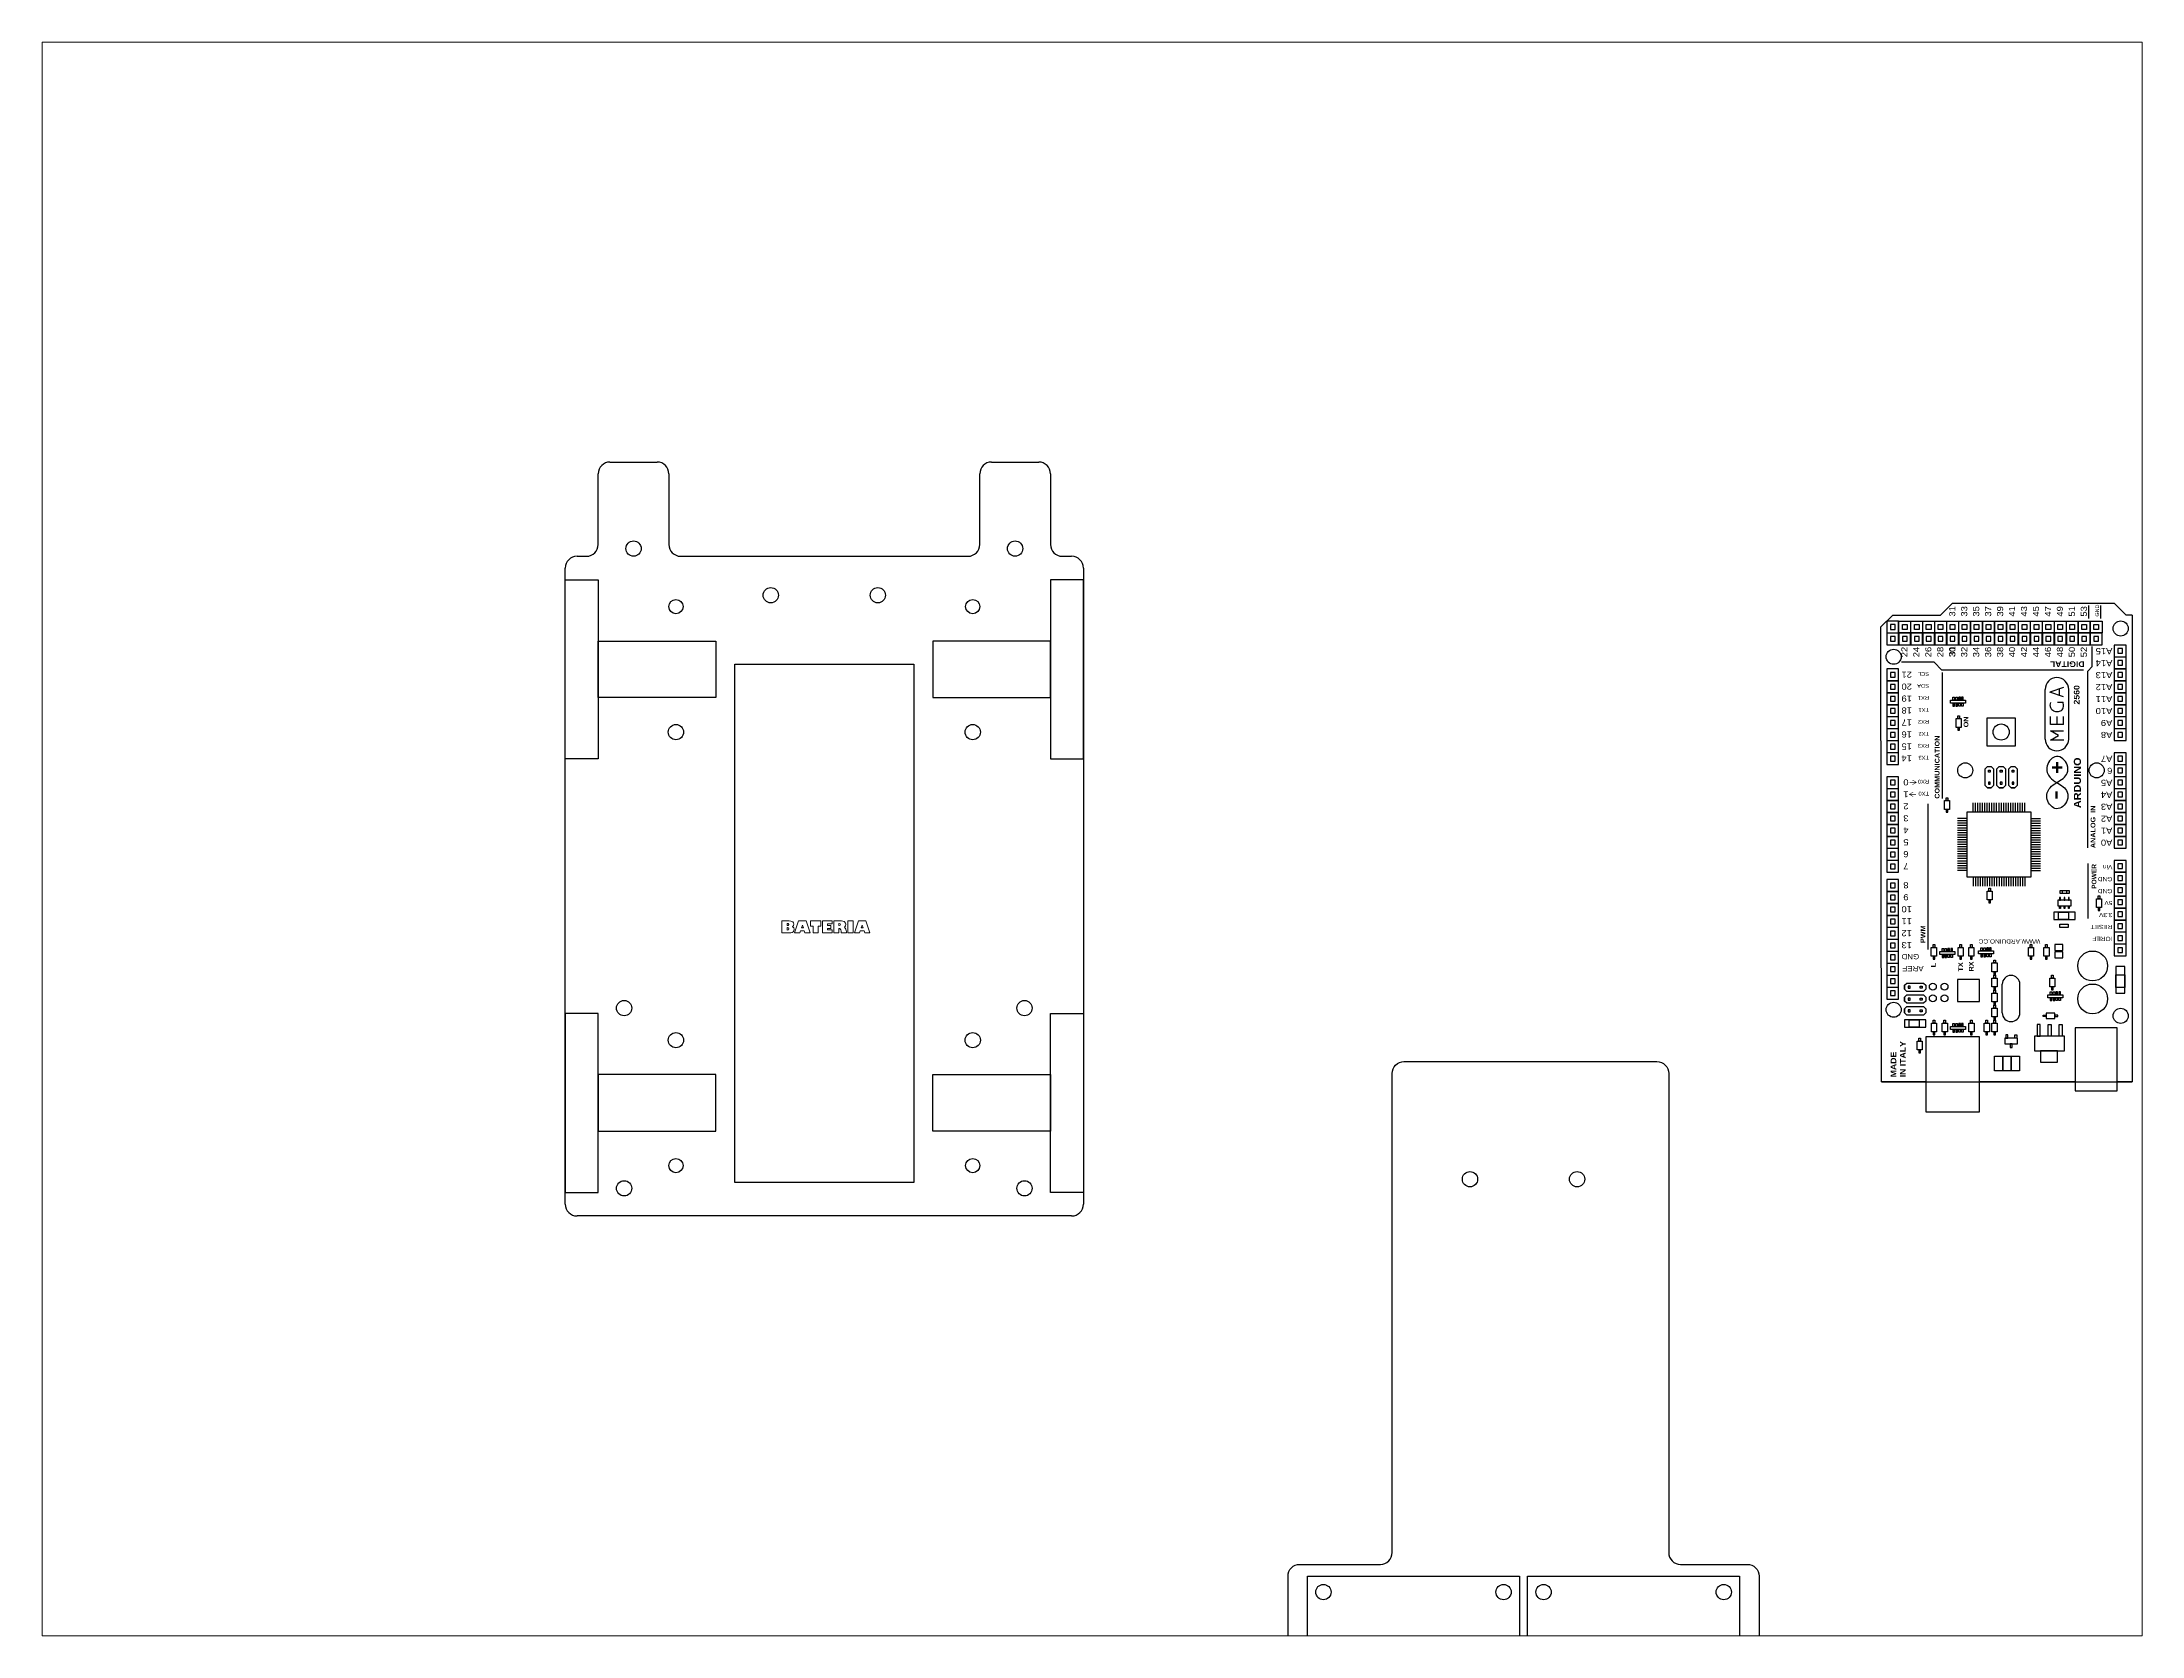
# Paper-space layout 'Layout1' of a CAD drawing. Header units: millimetres. Extents: x 26 to 231, y 20 to 176.
# The model-space entities are those that its viewports show. They can reach past a viewport. Long polylines and large blocks are cut down to what shows.
import ezdxf

# ---------------------------------------------------------------- set-up
doc = ezdxf.new("R2010")
doc.units = ezdxf.units.MM
doc.styles.get("Standard").update_dxf_attribs({"font": 'arial.ttf'})

psp = doc.layouts.get("Layout1")

msp = doc.modelspace()

# ---------------------------------------------------------------- texts
at = {"width": 1.1}
for s, height, rotation, p in [('31', 1.3, 90, (2208.76, 2356.83)), ('33', 1.3, 90, (2211.3, 2356.83)), ('35', 1.3, 90, (2213.84, 2356.83)), ('37', 1.3, 90, (2216.38, 2356.83)), ('39', 1.3, 90, (2218.92, 2356.83)), ('41', 1.3, 90, (2221.46, 2356.83)), ('43', 1.3, 90, (2224, 2356.83)), ('45', 1.3, 90, (2226.54, 2356.83)), ('47', 1.3, 90, (2229.08, 2356.83)), ('49', 1.3, 90, (2231.62, 2356.83)), ('51', 1.3, 90, (2234.16, 2356.83)), ('53', 1.3, 90, (2236.7, 2356.83)), ('GND', 0.75, 90, (2239.24, 2356.83)), ('22', 1.3, 90, (2198.6, 2348.2)), ('24', 1.3, 90, (2201.14, 2348.2)), ('26', 1.3, 90, (2203.68, 2348.2)), ('28', 1.3, 90, (2206.22, 2348.2)), ('30', 1.3, 90, (2208.76, 2348.2)), ('32', 1.3, 90, (2211.3, 2348.2)), ('34', 1.3, 90, (2213.84, 2348.2)), ('36', 1.3, 90, (2216.38, 2348.2)), ('38', 1.3, 90, (2218.92, 2348.2)), ('40', 1.3, 90, (2221.46, 2348.2)), ('42', 1.3, 90, (2224, 2348.2)), ('44', 1.3, 90, (2226.54, 2348.2)), ('46', 1.3, 90, (2229.08, 2348.2)), ('48', 1.3, 90, (2231.62, 2348.2)), ('50', 1.3, 90, (2234.16, 2348.2)), ('52', 1.3, 90, (2236.7, 2348.2)), ('A15', 1.3, 180, (2242.11, 2350.15)), ('21', 1.3, 180, (2199.56, 2345.17)), ('SCL', 0.8, 180, (2203.2, 2345.07)), ('A14', 1.3, 180, (2242.11, 2347.61)), ('A13', 1.3, 180, (2242.11, 2345.07)), ('20', 1.3, 180, (2199.56, 2342.63)), ('SDA', 0.8, 180, (2203.2, 2342.53)), ('A12', 1.3, 180, (2242.11, 2342.53)), ('18', 1.3, 180, (2199.56, 2337.55)), ('19', 1.3, 180, (2199.56, 2340.09)), ('RX1', 0.8, 180, (2203.2, 2339.99)), ('TX1', 0.8, 180, (2203.2, 2337.45)), ('A10', 1.3, 180, (2242.11, 2337.45)), ('A11', 1.3, 180, (2242.11, 2339.99)), ('16', 1.3, 180, (2199.56, 2332.47)), ('17', 1.3, 180, (2199.56, 2335.01)), ('RX2', 0.8, 180, (2203.2, 2334.91)), ('TX2', 0.8, 180, (2203.2, 2332.37)), ('A8', 1.3, 180, (2242.11, 2332.37)), ('A9', 1.3, 180, (2242.11, 2334.91)), ('14', 1.3, 180, (2199.56, 2327.39)), ('15', 1.3, 180, (2199.56, 2329.93)), ('RX3', 0.8, 180, (2203.2, 2329.83)), ('TX3', 0.8, 180, (2203.2, 2327.29)), ('A7', 1.3, 180, (2242.11, 2327.29)), ('6', 1.3, 180, (2242.11, 2324.75)), ('0', 1.3, 180, (2198.84, 2322.31)), ('1', 1.3, 180, (2198.84, 2319.77)), ('RX0', 0.8, 180, (2203.2, 2322.21)), ('TX0', 0.8, 180, (2203.2, 2319.67)), ('A4', 1.3, 180, (2242.11, 2319.67)), ('A5', 1.3, 180, (2242.11, 2322.21)), ('3', 1.3, 180, (2198.84, 2314.69)), ('2', 1.3, 180, (2198.84, 2317.23)), ('A3', 1.3, 180, (2242.11, 2317.13)), ('A2', 1.3, 180, (2242.11, 2314.59)), ('4', 1.3, 180, (2198.84, 2312.15)), ('5', 1.3, 180, (2198.84, 2309.61)), ('A0', 1.3, 180, (2242.11, 2309.51)), ('A1', 1.3, 180, (2242.11, 2312.05)), ('6', 1.3, 180, (2198.84, 2307.07)), ('8', 1.3, 180, (2198.84, 2300.47)), ('7', 1.3, 180, (2198.84, 2304.53)), ('GND', 0.9, 180, (2242.11, 2301.58)), ('Vin', 0.9, 180, (2242.11, 2304.12)), ('9', 1.3, 180, (2198.84, 2297.93)), ('GND', 0.9, 180, (2242.11, 2299.04)), ('5V', 0.9, 180, (2242.11, 2296.5)), ('10', 1.3, 180, (2199.56, 2295.39)), ('11', 1.3, 180, (2199.56, 2292.85)), ('RESET', 0.9, 180, (2242.11, 2291.42)), ('3.3V', 0.9, 180, (2242.11, 2293.96)), ('13', 1.3, 180, (2199.56, 2287.77)), ('12', 1.3, 180, (2199.56, 2290.31)), ('WWW.ARDUINO.CC', 0.9, 180, (2226.8, 2288.36)), ('IOREF', 0.9, 180, (2242.11, 2288.88)), ('GND', 1.1, 180, (2201.1, 2285.23)), ('AREF', 1.1, 180, (2202.04, 2282.69))]:
    msp.add_text(s, height=height, rotation=rotation, dxfattribs=at).set_placement(p)
at = {"attachment_point": 1}
for s, width, insert, char_height, rotation in [('{\\W1.1;31}', 9.5124, (2207.46, 2348.33), 1.3, 90), ('{\\fArial|b1|i0|c0|p34;\\W1.1;DIGITAL}', 9.5124, (2236.22, 2346.14), 1.2, 180), ('{\\fArial|b1|i0|c0|p34;\\W1.1;2560}', 9.5124, (2233.93, 2338.18), 1.2, 90), ('{\\fArial|b1|i0|c0|p34;\\W1.1;ON}', 9.5124, (2210.53, 2333.34), 1, 90), ('{\\fArial|b1|i0|c0|p34;\\W1.1;COMMUNICATION}', 9.5124, (2204.41, 2318.18), 1, 90), ('{\\fArial|b1|i0|c0|p34;\\W1.1;+}', 9.5124, (2228.83, 2323.46), 3, 90), ('{\\fArial|b1|i0|c0|p34;\\W1.1;ARDUINO}', 9.5124, (2233.93, 2316.19), 1.5, 90), ('{\\W1.1;-}', 9.5124, (2227.8, 2317.96), 4, 90), ('{\\fArial|b1|i0|c0|p34;\\W1.1;ANALOG  IN}', 9.5124, (2237.5, 2307.7), 1, 90), ('{\\fArial|b1|i0|c0|p34;POWER}', 5.4189, (2237.72, 2299.06), 1, 90), ('{\\fArial|b1|i0|c0|p34;\\W1.1;PWM}', 9.5124, (2201.38, 2287.55), 1, 90), ('{\\fArial|b1|i0|c0|p34;\\W1.1;L}', 9.5124, (2203.6, 2282.41), 1, 90), ('{\\fArial|b1|i0|c0|p34;\\W1.1;TX}', 9.5124, (2209.39, 2281.51), 1, 90), ('{\\fArial|b1|i0|c0|p34;\\W1.1;RX}', 9.5124, (2211.65, 2281.51), 1, 90), ('{\\fArial|b1|i0|c0|p34;\\W1.1;MADE\\PIN ITALY}', 9.5124, (2195.03, 2259.07), 1.2, 90)]:
    msp.add_mtext_dynamic_manual_height_columns(s, width=width, gutter_width=1, heights=[0], dxfattribs=dict(at, insert=insert, char_height=char_height, rotation=rotation))

# ---------------------------------------------------------------- linework, layer by layer
for p, q in [((1923.18, 2389.64), (1933.18, 2389.64)), ((2004.18, 2389.64), (2014.18, 2389.64)), ((1920.68, 2372.14), (1920.68, 2387.14)), ((1935.68, 2387.14), (1935.68, 2372.14)), ((2001.68, 2372.14), (2001.68, 2387.14)), ((2016.68, 2387.14), (2016.68, 2372.14)), ((1916.18, 2369.64), (1918.18, 2369.64)), ((1938.18, 2369.64), (1999.18, 2369.64)), ((2019.18, 2369.64), (2021.18, 2369.64)), ((1913.68, 2232.14), (1913.68, 2367.14)), ((1913.68, 2364.64), (1920.68, 2364.64)), ((1913.68, 2326.64), (1913.68, 2364.64)), ((1920.68, 2364.64), (1920.68, 2326.64)), ((2023.68, 2364.64), (2016.68, 2364.64)), ((2016.68, 2364.64), (2016.68, 2326.64)), ((2023.68, 2367.14), (2023.68, 2232.14)), ((2023.68, 2326.64), (2023.68, 2364.64)), ((2237.12, 2356.45), (2237.12, 2359.2)), ((2239.66, 2356.45), (2239.66, 2359.2)), ((1920.68, 2351.64), (1945.68, 2351.64)), ((1920.68, 2339.64), (1920.68, 2351.64)), ((1945.68, 2351.64), (1945.68, 2339.64)), ((2016.68, 2351.64), (1991.68, 2351.64)), ((1991.68, 2351.64), (1991.68, 2339.64)), ((2016.68, 2339.64), (2016.68, 2351.64)), ((2237.84, 2346.22), (2237.84, 2350.5)), ((2204.27, 2347.15), (2197.37, 2347.15)), ((2205.93, 2345.49), (2204.27, 2347.15)), ((2235.95, 2345.49), (2205.93, 2345.49)), ((2206.06, 2318.2), (2206.06, 2344.98)), ((2236.9, 2345.28), (2237.84, 2346.22)), ((2236.9, 2307.75), (2236.9, 2345.28)), ((2227.83, 2330.85), (2227.83, 2341.38)), ((2231.76, 2341.76), (2228.81, 2340.78)), ((2231.76, 2339.8), (2228.81, 2340.78)), ((2230.89, 2340.09), (2230.89, 2341.47)), ((2232.83, 2330.85), (2232.83, 2341.38)), ((1945.68, 2339.64), (1920.68, 2339.64)), ((1991.68, 2339.64), (2016.68, 2339.64)), ((2230.43, 2338.67), (2231.64, 2338.67)), ((2228.98, 2333.94), (2228.98, 2335.6)), ((2231.76, 2333.94), (2228.98, 2333.94)), ((2230.68, 2331.62), (2228.98, 2332.61)), ((2228.98, 2332.61), (2231.76, 2332.61)), ((2228.98, 2330.64), (2230.68, 2331.62)), ((2230.37, 2333.94), (2230.37, 2335.6)), ((2231.76, 2333.94), (2231.76, 2335.6)), ((2231.81, 2330.64), (2228.98, 2330.64)), ((1920.68, 2326.64), (1913.68, 2326.64)), ((2016.68, 2326.64), (2023.68, 2326.64)), ((2215.1, 2324.54), (2215.58, 2325.02)), ((2215.1, 2321), (2215.1, 2324.54)), ((2215.58, 2325.02), (2216.41, 2325.02)), ((2216.41, 2325.02), (2216.89, 2324.54)), ((2216.89, 2324.54), (2216.89, 2321)), ((2217.61, 2324.54), (2218.09, 2325.02)), ((2217.61, 2321), (2217.61, 2324.54)), ((2218.09, 2325.02), (2218.92, 2325.02)), ((2218.92, 2325.02), (2219.4, 2324.54)), ((2219.4, 2324.54), (2219.4, 2321)), ((2220.11, 2324.54), (2220.59, 2325.02)), ((2220.11, 2321), (2220.11, 2324.54)), ((2220.59, 2325.02), (2221.42, 2325.02)), ((2221.42, 2325.02), (2221.9, 2324.54)), ((2221.9, 2324.54), (2221.9, 2321)), ((2215.58, 2320.52), (2215.1, 2321)), ((2216.89, 2321), (2216.41, 2320.52)), ((2218.09, 2320.52), (2217.61, 2321)), ((2219.4, 2321), (2218.92, 2320.52)), ((2220.59, 2320.52), (2220.11, 2321)), ((2221.9, 2321), (2221.42, 2320.52)), ((2203.02, 2286.19), (2203.02, 2317.08)), ((2211.21, 2313.97), (2209.21, 2313.97)), ((2212.54, 2315.31), (2212.54, 2317.31)), ((2213.04, 2315.31), (2213.04, 2317.31)), ((2213.54, 2315.31), (2213.54, 2317.31)), ((2214.04, 2315.31), (2214.04, 2317.31)), ((2214.54, 2315.31), (2214.54, 2317.31)), ((2215.04, 2315.31), (2215.04, 2317.31)), ((2215.54, 2315.31), (2215.54, 2317.31)), ((2216.04, 2315.31), (2216.04, 2317.31)), ((2216.54, 2315.31), (2216.54, 2317.31)), ((2217.04, 2315.31), (2217.04, 2317.31)), ((2217.54, 2315.31), (2217.54, 2317.31)), ((2218.04, 2315.31), (2218.04, 2317.31)), ((2218.54, 2315.31), (2218.54, 2317.31)), ((2219.04, 2315.31), (2219.04, 2317.31)), ((2219.54, 2315.31), (2219.54, 2317.31)), ((2220.04, 2315.31), (2220.04, 2317.31)), ((2220.54, 2315.31), (2220.54, 2317.31)), ((2221.04, 2315.31), (2221.04, 2317.31)), ((2221.54, 2315.31), (2221.54, 2317.31)), ((2222.04, 2315.31), (2222.04, 2317.31)), ((2222.54, 2315.31), (2222.54, 2317.31)), ((2223.04, 2315.31), (2223.04, 2317.31)), ((2223.54, 2315.31), (2223.54, 2317.31)), ((2224.88, 2313.97), (2226.88, 2313.97)), ((2211.21, 2313.47), (2209.21, 2313.47)), ((2211.21, 2312.97), (2209.21, 2312.97)), ((2211.21, 2312.47), (2209.21, 2312.47)), ((2211.21, 2311.97), (2209.21, 2311.97)), ((2211.21, 2311.47), (2209.21, 2311.47)), ((2211.21, 2310.97), (2209.21, 2310.97)), ((2211.21, 2310.47), (2209.21, 2310.47)), ((2211.21, 2309.97), (2209.21, 2309.97)), ((2211.21, 2309.47), (2209.21, 2309.47)), ((2224.88, 2313.47), (2226.88, 2313.47)), ((2224.88, 2312.97), (2226.88, 2312.97)), ((2224.88, 2312.47), (2226.88, 2312.47)), ((2224.88, 2311.97), (2226.88, 2311.97)), ((2224.88, 2311.47), (2226.88, 2311.47)), ((2224.88, 2310.97), (2226.88, 2310.97)), ((2224.88, 2310.47), (2226.88, 2310.47)), ((2224.88, 2309.97), (2226.88, 2309.97)), ((2224.88, 2309.47), (2226.88, 2309.47)), ((2211.21, 2308.97), (2209.21, 2308.97)), ((2211.21, 2308.47), (2209.21, 2308.47)), ((2211.21, 2307.97), (2209.21, 2307.97)), ((2211.21, 2307.47), (2209.21, 2307.47)), ((2211.21, 2306.97), (2209.21, 2306.97)), ((2211.21, 2306.47), (2209.21, 2306.47)), ((2211.21, 2305.97), (2209.21, 2305.97)), ((2211.21, 2305.47), (2209.21, 2305.47)), ((2211.21, 2304.97), (2209.21, 2304.97)), ((2224.88, 2308.97), (2226.88, 2308.97)), ((2224.88, 2308.47), (2226.88, 2308.47)), ((2224.88, 2307.97), (2226.88, 2307.97)), ((2224.88, 2307.47), (2226.88, 2307.47)), ((2224.88, 2306.97), (2226.88, 2306.97)), ((2224.88, 2306.47), (2226.88, 2306.47)), ((2224.88, 2305.97), (2226.88, 2305.97)), ((2224.88, 2305.47), (2226.88, 2305.47)), ((2224.88, 2304.97), (2226.88, 2304.97)), ((2211.21, 2304.47), (2209.21, 2304.47)), ((2211.21, 2303.97), (2209.21, 2303.97)), ((2211.21, 2303.47), (2209.21, 2303.47)), ((2211.21, 2302.97), (2209.21, 2302.97)), ((2212.54, 2301.64), (2212.54, 2299.64)), ((2213.04, 2301.64), (2213.04, 2299.64)), ((2213.54, 2301.64), (2213.54, 2299.64)), ((2214.04, 2301.64), (2214.04, 2299.64)), ((2214.54, 2301.64), (2214.54, 2299.64)), ((2215.04, 2301.64), (2215.04, 2299.64)), ((2215.54, 2301.64), (2215.54, 2299.64)), ((2216.04, 2301.64), (2216.04, 2299.64)), ((2216.54, 2301.64), (2216.54, 2299.64)), ((2217.04, 2301.64), (2217.04, 2299.64)), ((2217.54, 2301.64), (2217.54, 2299.64)), ((2218.04, 2301.64), (2218.04, 2299.64)), ((2218.54, 2301.64), (2218.54, 2299.64)), ((2219.04, 2301.64), (2219.04, 2299.64)), ((2219.54, 2301.64), (2219.54, 2299.64)), ((2220.04, 2301.64), (2220.04, 2299.64)), ((2220.54, 2301.64), (2220.54, 2299.64)), ((2221.04, 2301.64), (2221.04, 2299.64)), ((2221.54, 2301.64), (2221.54, 2299.64)), ((2222.04, 2301.64), (2222.04, 2299.64)), ((2222.54, 2301.64), (2222.54, 2299.64)), ((2223.04, 2301.64), (2223.04, 2299.64)), ((2223.54, 2301.64), (2223.54, 2299.64)), ((2224.88, 2304.47), (2226.88, 2304.47)), ((2224.88, 2303.97), (2226.88, 2303.97)), ((2224.88, 2303.47), (2226.88, 2303.47)), ((2224.88, 2302.97), (2226.88, 2302.97)), ((2236.97, 2292.78), (2236.97, 2304.41)), ((2197.98, 2278.6), (2198.46, 2279.08)), ((2198.46, 2279.08), (2202, 2279.08)), ((2202, 2279.08), (2202.48, 2278.6)), ((2202.48, 2278.6), (2202.48, 2277.77)), ((2218.73, 2272.76), (2218.73, 2278.81)), ((2222.47, 2272.76), (2222.47, 2278.81)), ((2198.46, 2277.29), (2197.98, 2277.77)), ((2197.98, 2276.1), (2198.46, 2276.58)), ((2198.46, 2274.78), (2197.98, 2275.26)), ((2197.98, 2273.59), (2198.46, 2274.07)), ((2202, 2277.29), (2198.46, 2277.29)), ((2198.46, 2276.58), (2202, 2276.58)), ((2202, 2274.78), (2198.46, 2274.78)), ((2198.46, 2274.07), (2202, 2274.07)), ((2202.48, 2277.77), (2202, 2277.29)), ((2202, 2276.58), (2202.48, 2276.1)), ((2202.48, 2275.26), (2202, 2274.78)), ((2202, 2274.07), (2202.48, 2273.59)), ((2202.48, 2276.1), (2202.48, 2275.26)), ((2202.48, 2273.59), (2202.48, 2272.76)), ((1920.68, 2272.64), (1913.68, 2272.64)), ((1913.68, 2272.64), (1913.68, 2234.64)), ((1920.68, 2234.64), (1920.68, 2272.64)), ((2016.68, 2234.64), (2016.68, 2272.64)), ((2016.68, 2272.64), (2023.68, 2272.64)), ((2023.68, 2272.64), (2023.68, 2234.64)), ((2198.46, 2272.28), (2197.98, 2272.76)), ((2202, 2272.28), (2198.46, 2272.28)), ((2202.48, 2272.76), (2202, 2272.28)), ((1945.68, 2259.64), (1920.68, 2259.64)), ((1920.68, 2259.64), (1920.68, 2247.64)), ((1945.68, 2247.64), (1945.68, 2259.64)), ((1991.68, 2247.64), (1991.68, 2259.64)), ((1991.68, 2259.64), (2016.68, 2259.64)), ((2016.68, 2259.64), (2016.68, 2247.64)), ((2193.07, 2258.11), (2246.29, 2258.11)), ((1920.68, 2247.64), (1945.68, 2247.64)), ((2016.68, 2247.64), (1991.68, 2247.64)), ((1913.68, 2234.64), (1920.68, 2234.64)), ((2023.68, 2234.64), (2016.68, 2234.64)), ((2021.18, 2229.64), (1916.18, 2229.64))]:
    msp.add_line(p, q)
at = {"color": 1}
for points in [[(2202.48, 2258.11), (2193.07, 2258.11), (2193.07, 2258.11), (2192.95, 2354.63), (2192.95, 2354.63), (2195.49, 2357.17), (2195.49, 2357.17), (2205.65, 2357.17), (2205.65, 2357.17), (2208.19, 2359.71), (2208.19, 2359.71), (2242.48, 2359.71)], [(2246.29, 2357.17), (2245.02, 2357.17), (2242.48, 2359.71)], [(2246.29, 2357.17), (2246.29, 2357.17), (2246.29, 2258.11)], [(2234.23, 2258.11), (2213.91, 2258.11)], [(2246.29, 2258.11), (2243.12, 2258.11)]]:
    msp.add_lwpolyline(points, dxfattribs=at)
at = {"color": 9}
for points in [[(2196.74, 2353.38), (2196.74, 2355.88), (2194.24, 2355.88), (2194.24, 2353.38)], [(2195.99, 2354.13), (2195.99, 2355.13), (2194.99, 2355.13), (2194.99, 2354.13)], [(2199.28, 2353.38), (2196.78, 2353.38), (2196.78, 2355.88), (2199.28, 2355.88)], [(2198.53, 2354.13), (2197.53, 2354.13), (2197.53, 2355.13), (2198.53, 2355.13)], [(2201.82, 2353.38), (2199.32, 2353.38), (2199.32, 2355.88), (2201.82, 2355.88)], [(2201.07, 2354.13), (2200.07, 2354.13), (2200.07, 2355.13), (2201.07, 2355.13)], [(2204.36, 2353.38), (2201.86, 2353.38), (2201.86, 2355.88), (2204.36, 2355.88)], [(2203.61, 2354.13), (2202.61, 2354.13), (2202.61, 2355.13), (2203.61, 2355.13)], [(2206.9, 2353.38), (2204.4, 2353.38), (2204.4, 2355.88), (2206.9, 2355.88)], [(2206.15, 2354.13), (2205.15, 2354.13), (2205.15, 2355.13), (2206.15, 2355.13)], [(2209.44, 2353.38), (2206.94, 2353.38), (2206.94, 2355.88), (2209.44, 2355.88)], [(2208.69, 2354.13), (2207.69, 2354.13), (2207.69, 2355.13), (2208.69, 2355.13)], [(2211.98, 2353.38), (2209.48, 2353.38), (2209.48, 2355.88), (2211.98, 2355.88)], [(2211.23, 2354.13), (2210.23, 2354.13), (2210.23, 2355.13), (2211.23, 2355.13)], [(2214.52, 2353.38), (2212.02, 2353.38), (2212.02, 2355.88), (2214.52, 2355.88)], [(2213.77, 2354.13), (2212.77, 2354.13), (2212.77, 2355.13), (2213.77, 2355.13)], [(2217.06, 2353.38), (2214.56, 2353.38), (2214.56, 2355.88), (2217.06, 2355.88)], [(2216.31, 2354.13), (2215.31, 2354.13), (2215.31, 2355.13), (2216.31, 2355.13)], [(2219.6, 2353.38), (2217.1, 2353.38), (2217.1, 2355.88), (2219.6, 2355.88)], [(2218.85, 2354.13), (2217.85, 2354.13), (2217.85, 2355.13), (2218.85, 2355.13)], [(2222.14, 2353.38), (2219.64, 2353.38), (2219.64, 2355.88), (2222.14, 2355.88)], [(2221.39, 2354.13), (2220.39, 2354.13), (2220.39, 2355.13), (2221.39, 2355.13)], [(2224.68, 2353.38), (2222.18, 2353.38), (2222.18, 2355.88), (2224.68, 2355.88)], [(2223.93, 2354.13), (2222.93, 2354.13), (2222.93, 2355.13), (2223.93, 2355.13)], [(2227.22, 2353.38), (2224.72, 2353.38), (2224.72, 2355.88), (2227.22, 2355.88)], [(2226.47, 2354.13), (2225.47, 2354.13), (2225.47, 2355.13), (2226.47, 2355.13)], [(2229.76, 2353.38), (2227.26, 2353.38), (2227.26, 2355.88), (2229.76, 2355.88)], [(2229.01, 2354.13), (2228.01, 2354.13), (2228.01, 2355.13), (2229.01, 2355.13)], [(2232.3, 2353.38), (2229.8, 2353.38), (2229.8, 2355.88), (2232.3, 2355.88)], [(2231.55, 2354.13), (2230.55, 2354.13), (2230.55, 2355.13), (2231.55, 2355.13)], [(2234.84, 2353.38), (2232.34, 2353.38), (2232.34, 2355.88), (2234.84, 2355.88)], [(2234.09, 2354.13), (2233.09, 2354.13), (2233.09, 2355.13), (2234.09, 2355.13)], [(2237.38, 2353.38), (2234.88, 2353.38), (2234.88, 2355.88), (2237.38, 2355.88)], [(2236.63, 2354.13), (2235.63, 2354.13), (2235.63, 2355.13), (2236.63, 2355.13)], [(2239.92, 2353.38), (2237.42, 2353.38), (2237.42, 2355.88), (2239.92, 2355.88)], [(2239.17, 2354.13), (2238.17, 2354.13), (2238.17, 2355.13), (2239.17, 2355.13)], [(2196.74, 2350.84), (2196.74, 2353.34), (2194.24, 2353.34), (2194.24, 2350.84)], [(2195.99, 2351.59), (2195.99, 2352.59), (2194.99, 2352.59), (2194.99, 2351.59)], [(2199.28, 2350.84), (2199.28, 2353.34), (2196.78, 2353.34), (2196.78, 2350.84)], [(2198.53, 2351.59), (2198.53, 2352.59), (2197.53, 2352.59), (2197.53, 2351.59)], [(2201.82, 2350.84), (2201.82, 2353.34), (2199.32, 2353.34), (2199.32, 2350.84)], [(2201.07, 2351.59), (2201.07, 2352.59), (2200.07, 2352.59), (2200.07, 2351.59)], [(2204.36, 2350.84), (2204.36, 2353.34), (2201.86, 2353.34), (2201.86, 2350.84)], [(2203.61, 2351.59), (2203.61, 2352.59), (2202.61, 2352.59), (2202.61, 2351.59)], [(2206.9, 2350.84), (2206.9, 2353.34), (2204.4, 2353.34), (2204.4, 2350.84)], [(2206.15, 2351.59), (2206.15, 2352.59), (2205.15, 2352.59), (2205.15, 2351.59)], [(2209.44, 2350.84), (2209.44, 2353.34), (2206.94, 2353.34), (2206.94, 2350.84)], [(2208.69, 2351.59), (2208.69, 2352.59), (2207.69, 2352.59), (2207.69, 2351.59)], [(2211.98, 2350.84), (2211.98, 2353.34), (2209.48, 2353.34), (2209.48, 2350.84)], [(2211.23, 2351.59), (2211.23, 2352.59), (2210.23, 2352.59), (2210.23, 2351.59)], [(2214.52, 2350.84), (2214.52, 2353.34), (2212.02, 2353.34), (2212.02, 2350.84)], [(2213.77, 2351.59), (2213.77, 2352.59), (2212.77, 2352.59), (2212.77, 2351.59)], [(2217.06, 2350.84), (2217.06, 2353.34), (2214.56, 2353.34), (2214.56, 2350.84)], [(2216.31, 2351.59), (2216.31, 2352.59), (2215.31, 2352.59), (2215.31, 2351.59)], [(2219.6, 2350.84), (2219.6, 2353.34), (2217.1, 2353.34), (2217.1, 2350.84)], [(2218.85, 2351.59), (2218.85, 2352.59), (2217.85, 2352.59), (2217.85, 2351.59)], [(2222.14, 2350.84), (2222.14, 2353.34), (2219.64, 2353.34), (2219.64, 2350.84)], [(2221.39, 2351.59), (2221.39, 2352.59), (2220.39, 2352.59), (2220.39, 2351.59)], [(2224.68, 2350.84), (2224.68, 2353.34), (2222.18, 2353.34), (2222.18, 2350.84)], [(2223.93, 2351.59), (2223.93, 2352.59), (2222.93, 2352.59), (2222.93, 2351.59)], [(2227.22, 2350.84), (2227.22, 2353.34), (2224.72, 2353.34), (2224.72, 2350.84)], [(2226.47, 2351.59), (2226.47, 2352.59), (2225.47, 2352.59), (2225.47, 2351.59)], [(2229.76, 2350.84), (2229.76, 2353.34), (2227.26, 2353.34), (2227.26, 2350.84)], [(2229.01, 2351.59), (2229.01, 2352.59), (2228.01, 2352.59), (2228.01, 2351.59)], [(2232.3, 2350.84), (2232.3, 2353.34), (2229.8, 2353.34), (2229.8, 2350.84)], [(2231.55, 2351.59), (2231.55, 2352.59), (2230.55, 2352.59), (2230.55, 2351.59)], [(2234.84, 2350.84), (2234.84, 2353.34), (2232.34, 2353.34), (2232.34, 2350.84)], [(2234.09, 2351.59), (2234.09, 2352.59), (2233.09, 2352.59), (2233.09, 2351.59)], [(2237.38, 2350.84), (2237.38, 2353.34), (2234.88, 2353.34), (2234.88, 2350.84)], [(2236.63, 2351.59), (2236.63, 2352.59), (2235.63, 2352.59), (2235.63, 2351.59)], [(2239.92, 2350.84), (2239.92, 2353.34), (2237.42, 2353.34), (2237.42, 2350.84)], [(2239.17, 2351.59), (2239.17, 2352.59), (2238.17, 2352.59), (2238.17, 2351.59)], [(2245, 2348.3), (2245, 2350.8), (2242.5, 2350.8), (2242.5, 2348.3)], [(2244.25, 2349.05), (2244.25, 2350.05), (2243.25, 2350.05), (2243.25, 2349.05)], [(2196.74, 2343.22), (2196.74, 2345.72), (2194.24, 2345.72), (2194.24, 2343.22)], [(2195.99, 2343.97), (2195.99, 2344.97), (2194.99, 2344.97), (2194.99, 2343.97)], [(2245, 2345.76), (2245, 2348.26), (2242.5, 2348.26), (2242.5, 2345.76)], [(2245, 2343.22), (2245, 2345.72), (2242.5, 2345.72), (2242.5, 2343.22)], [(2244.25, 2346.51), (2244.25, 2347.51), (2243.25, 2347.51), (2243.25, 2346.51)], [(2244.25, 2343.97), (2244.25, 2344.97), (2243.25, 2344.97), (2243.25, 2343.97)], [(2196.74, 2340.68), (2196.74, 2343.18), (2194.24, 2343.18), (2194.24, 2340.68)], [(2196.74, 2338.14), (2196.74, 2340.64), (2194.24, 2340.64), (2194.24, 2338.14)], [(2195.99, 2341.43), (2195.99, 2342.43), (2194.99, 2342.43), (2194.99, 2341.43)], [(2245, 2340.68), (2245, 2343.18), (2242.5, 2343.18), (2242.5, 2340.68)], [(2245, 2338.14), (2245, 2340.64), (2242.5, 2340.64), (2242.5, 2338.14)], [(2244.25, 2341.43), (2244.25, 2342.43), (2243.25, 2342.43), (2243.25, 2341.43)], [(2196.74, 2335.6), (2196.74, 2338.1), (2194.24, 2338.1), (2194.24, 2335.6)], [(2195.99, 2338.89), (2195.99, 2339.89), (2194.99, 2339.89), (2194.99, 2338.89)], [(2195.99, 2336.35), (2195.99, 2337.35), (2194.99, 2337.35), (2194.99, 2336.35)], [(2245, 2335.6), (2245, 2338.1), (2242.5, 2338.1), (2242.5, 2335.6)], [(2244.25, 2338.89), (2244.25, 2339.89), (2243.25, 2339.89), (2243.25, 2338.89)], [(2244.25, 2336.35), (2244.25, 2337.35), (2243.25, 2337.35), (2243.25, 2336.35)], [(2196.74, 2333.06), (2196.74, 2335.56), (2194.24, 2335.56), (2194.24, 2333.06)], [(2196.74, 2330.52), (2196.74, 2333.02), (2194.24, 2333.02), (2194.24, 2330.52)], [(2195.99, 2333.81), (2195.99, 2334.81), (2194.99, 2334.81), (2194.99, 2333.81)], [(2195.99, 2331.27), (2195.99, 2332.27), (2194.99, 2332.27), (2194.99, 2331.27)], [(2245, 2333.06), (2245, 2335.56), (2242.5, 2335.56), (2242.5, 2333.06)], [(2245, 2330.52), (2245, 2333.02), (2242.5, 2333.02), (2242.5, 2330.52)], [(2244.25, 2333.81), (2244.25, 2334.81), (2243.25, 2334.81), (2243.25, 2333.81)], [(2244.25, 2331.27), (2244.25, 2332.27), (2243.25, 2332.27), (2243.25, 2331.27)], [(2196.74, 2327.98), (2196.74, 2330.48), (2194.24, 2330.48), (2194.24, 2327.98)], [(2196.74, 2325.44), (2196.74, 2327.94), (2194.24, 2327.94), (2194.24, 2325.44)], [(2195.99, 2328.73), (2195.99, 2329.73), (2194.99, 2329.73), (2194.99, 2328.73)], [(2195.99, 2326.19), (2195.99, 2327.19), (2194.99, 2327.19), (2194.99, 2326.19)], [(2245, 2325.44), (2245, 2327.94), (2242.5, 2327.94), (2242.5, 2325.44)], [(2244.25, 2326.19), (2244.25, 2327.19), (2243.25, 2327.19), (2243.25, 2326.19)], [(2196.74, 2320.36), (2196.74, 2322.86), (2194.24, 2322.86), (2194.24, 2320.36)], [(2245, 2322.9), (2245, 2325.4), (2242.5, 2325.4), (2242.5, 2322.9)], [(2245, 2320.36), (2245, 2322.86), (2242.5, 2322.86), (2242.5, 2320.36)], [(2244.25, 2323.65), (2244.25, 2324.65), (2243.25, 2324.65), (2243.25, 2323.65)], [(2196.74, 2317.82), (2196.74, 2320.32), (2194.24, 2320.32), (2194.24, 2317.82)], [(2195.99, 2321.11), (2195.99, 2322.11), (2194.99, 2322.11), (2194.99, 2321.11)], [(2195.99, 2318.57), (2195.99, 2319.57), (2194.99, 2319.57), (2194.99, 2318.57)], [(2245, 2317.82), (2245, 2320.32), (2242.5, 2320.32), (2242.5, 2317.82)], [(2244.25, 2321.11), (2244.25, 2322.11), (2243.25, 2322.11), (2243.25, 2321.11)], [(2244.25, 2318.57), (2244.25, 2319.57), (2243.25, 2319.57), (2243.25, 2318.57)], [(2196.74, 2315.28), (2196.74, 2317.78), (2194.24, 2317.78), (2194.24, 2315.28)], [(2196.74, 2312.74), (2196.74, 2315.24), (2194.24, 2315.24), (2194.24, 2312.74)], [(2195.99, 2316.03), (2195.99, 2317.03), (2194.99, 2317.03), (2194.99, 2316.03)], [(2195.99, 2313.49), (2195.99, 2314.49), (2194.99, 2314.49), (2194.99, 2313.49)], [(2245, 2315.28), (2245, 2317.78), (2242.5, 2317.78), (2242.5, 2315.28)], [(2245, 2312.74), (2245, 2315.24), (2242.5, 2315.24), (2242.5, 2312.74)], [(2244.25, 2316.03), (2244.25, 2317.03), (2243.25, 2317.03), (2243.25, 2316.03)], [(2244.25, 2313.49), (2244.25, 2314.49), (2243.25, 2314.49), (2243.25, 2313.49)], [(2196.74, 2310.2), (2196.74, 2312.7), (2194.24, 2312.7), (2194.24, 2310.2)], [(2196.74, 2307.66), (2196.74, 2310.16), (2194.24, 2310.16), (2194.24, 2307.66)], [(2195.99, 2310.95), (2195.99, 2311.95), (2194.99, 2311.95), (2194.99, 2310.95)], [(2195.99, 2308.41), (2195.99, 2309.41), (2194.99, 2309.41), (2194.99, 2308.41)], [(2245, 2310.2), (2245, 2312.7), (2242.5, 2312.7), (2242.5, 2310.2)], [(2245, 2307.66), (2245, 2310.16), (2242.5, 2310.16), (2242.5, 2307.66)], [(2244.25, 2310.95), (2244.25, 2311.95), (2243.25, 2311.95), (2243.25, 2310.95)], [(2244.25, 2308.41), (2244.25, 2309.41), (2243.25, 2309.41), (2243.25, 2308.41)], [(2196.74, 2305.12), (2196.74, 2307.62), (2194.24, 2307.62), (2194.24, 2305.12)], [(2196.74, 2302.58), (2196.74, 2305.08), (2194.24, 2305.08), (2194.24, 2302.58)], [(2195.99, 2305.87), (2195.99, 2306.87), (2194.99, 2306.87), (2194.99, 2305.87)], [(2245, 2302.61), (2245, 2305.11), (2242.5, 2305.11), (2242.5, 2302.61)], [(2196.74, 2298.52), (2196.74, 2301.02), (2194.24, 2301.02), (2194.24, 2298.52)], [(2195.99, 2303.33), (2195.99, 2304.33), (2194.99, 2304.33), (2194.99, 2303.33)], [(2245, 2300.07), (2245, 2302.57), (2242.5, 2302.57), (2242.5, 2300.07)], [(2244.25, 2303.36), (2244.25, 2304.36), (2243.25, 2304.36), (2243.25, 2303.36)], [(2244.25, 2300.82), (2244.25, 2301.82), (2243.25, 2301.82), (2243.25, 2300.82)], [(2196.74, 2295.98), (2196.74, 2298.48), (2194.24, 2298.48), (2194.24, 2295.98)], [(2196.74, 2293.44), (2196.74, 2295.94), (2194.24, 2295.94), (2194.24, 2293.44)], [(2195.99, 2299.27), (2195.99, 2300.27), (2194.99, 2300.27), (2194.99, 2299.27)], [(2195.99, 2296.73), (2195.99, 2297.73), (2194.99, 2297.73), (2194.99, 2296.73)], [(2245, 2297.53), (2245, 2300.03), (2242.5, 2300.03), (2242.5, 2297.53)], [(2245, 2294.99), (2245, 2297.49), (2242.5, 2297.49), (2242.5, 2294.99)], [(2244.25, 2298.28), (2244.25, 2299.28), (2243.25, 2299.28), (2243.25, 2298.28)], [(2244.25, 2295.74), (2244.25, 2296.74), (2243.25, 2296.74), (2243.25, 2295.74)], [(2196.74, 2290.9), (2196.74, 2293.4), (2194.24, 2293.4), (2194.24, 2290.9)], [(2195.99, 2294.19), (2195.99, 2295.19), (2194.99, 2295.19), (2194.99, 2294.19)], [(2195.99, 2291.65), (2195.99, 2292.65), (2194.99, 2292.65), (2194.99, 2291.65)], [(2245, 2292.45), (2245, 2294.95), (2242.5, 2294.95), (2242.5, 2292.45)], [(2245, 2289.91), (2245, 2292.41), (2242.5, 2292.41), (2242.5, 2289.91)], [(2244.25, 2293.2), (2244.25, 2294.2), (2243.25, 2294.2), (2243.25, 2293.2)], [(2244.25, 2290.66), (2244.25, 2291.66), (2243.25, 2291.66), (2243.25, 2290.66)], [(2196.74, 2288.36), (2196.74, 2290.86), (2194.24, 2290.86), (2194.24, 2288.36)], [(2196.74, 2285.82), (2196.74, 2288.32), (2194.24, 2288.32), (2194.24, 2285.82)], [(2195.99, 2289.11), (2195.99, 2290.11), (2194.99, 2290.11), (2194.99, 2289.11)], [(2195.99, 2286.57), (2195.99, 2287.57), (2194.99, 2287.57), (2194.99, 2286.57)], [(2245, 2287.37), (2245, 2289.87), (2242.5, 2289.87), (2242.5, 2287.37)], [(2245, 2284.83), (2245, 2287.33), (2242.5, 2287.33), (2242.5, 2284.83)], [(2244.25, 2288.12), (2244.25, 2289.12), (2243.25, 2289.12), (2243.25, 2288.12)], [(2196.74, 2283.28), (2196.74, 2285.78), (2194.24, 2285.78), (2194.24, 2283.28)], [(2196.74, 2280.74), (2196.74, 2283.24), (2194.24, 2283.24), (2194.24, 2280.74)], [(2195.99, 2284.03), (2195.99, 2285.03), (2194.99, 2285.03), (2194.99, 2284.03)], [(2195.99, 2281.49), (2195.99, 2282.49), (2194.99, 2282.49), (2194.99, 2281.49)], [(2244.25, 2285.58), (2244.25, 2286.58), (2243.25, 2286.58), (2243.25, 2285.58)], [(2196.74, 2278.2), (2196.74, 2280.7), (2194.24, 2280.7), (2194.24, 2278.2)], [(2196.74, 2275.66), (2196.74, 2278.16), (2194.24, 2278.16), (2194.24, 2275.66)], [(2195.99, 2278.95), (2195.99, 2279.95), (2194.99, 2279.95), (2194.99, 2278.95)], [(2195.99, 2276.41), (2195.99, 2277.41), (2194.99, 2277.41), (2194.99, 2276.41)]]:
    msp.add_lwpolyline(points, close=True, dxfattribs=at)
for points in [[(1949.68, 2346.73), (1987.68, 2346.73), (1987.68, 2236.73), (1949.68, 2236.73)], [(2207.77, 2338.47), (2207.77, 2339.1), (2210.94, 2339.1), (2210.94, 2338.47)], [(2208.25, 2339.1), (2208.25, 2339.72), (2208.61, 2339.72), (2208.61, 2339.1)], [(2208.25, 2338.47), (2208.25, 2337.85), (2208.61, 2337.85), (2208.61, 2338.47)], [(2208.87, 2339.1), (2208.87, 2339.72), (2209.22, 2339.72), (2209.22, 2339.1)], [(2208.87, 2338.47), (2208.87, 2337.85), (2209.22, 2337.85), (2209.22, 2338.47)], [(2209.84, 2339.1), (2209.84, 2339.72), (2209.48, 2339.72), (2209.48, 2339.1)], [(2209.84, 2338.47), (2209.84, 2337.85), (2209.48, 2337.85), (2209.48, 2338.47)], [(2210.45, 2339.1), (2210.45, 2339.72), (2210.1, 2339.72), (2210.1, 2339.1)], [(2210.45, 2338.47), (2210.45, 2337.85), (2210.1, 2337.85), (2210.1, 2338.47)], [(2208.93, 2333.32), (2208.93, 2335.19), (2210.01, 2335.19), (2210.01, 2333.32)], [(2209.29, 2335.19), (2209.29, 2335.81), (2209.64, 2335.81), (2209.64, 2335.19)], [(2209.29, 2333.32), (2209.29, 2332.71), (2209.64, 2332.71), (2209.64, 2333.32)], [(2215.5, 2329.34), (2215.5, 2335.34), (2221.5, 2335.34), (2221.5, 2329.34)], [(2216.2, 2324.24), (2216.2, 2323.83), (2215.79, 2323.83), (2215.79, 2324.24)], [(2218.71, 2324.24), (2218.71, 2323.83), (2218.29, 2323.83), (2218.29, 2324.24)], [(2221.22, 2324.24), (2221.22, 2323.83), (2220.8, 2323.83), (2220.8, 2324.24)], [(2206.82, 2317.79), (2206.82, 2318.4), (2207.18, 2318.4), (2207.18, 2317.79)], [(2216.41, 2320.52), (2216.41, 2320.52), (2215.58, 2320.52), (2215.58, 2320.52)], [(2216.2, 2321.29), (2216.2, 2321.71), (2215.79, 2321.71), (2215.79, 2321.29)], [(2218.92, 2320.52), (2218.92, 2320.52), (2218.09, 2320.52), (2218.09, 2320.52)], [(2218.71, 2321.29), (2218.71, 2321.71), (2218.29, 2321.71), (2218.29, 2321.29)], [(2221.42, 2320.52), (2221.42, 2320.52), (2220.59, 2320.52), (2220.59, 2320.52)], [(2221.22, 2321.29), (2221.22, 2321.71), (2220.8, 2321.71), (2220.8, 2321.29)], [(2206.46, 2315.91), (2206.46, 2317.79), (2207.54, 2317.79), (2207.54, 2315.91)], [(2206.82, 2315.91), (2206.82, 2315.3), (2207.18, 2315.3), (2207.18, 2315.91)], [(2224.88, 2301.64), (2224.88, 2315.31), (2211.21, 2315.31), (2211.21, 2301.64)], [(2215.52, 2296.72), (2215.52, 2298.59), (2216.6, 2298.59), (2216.6, 2296.72)], [(2215.88, 2298.59), (2215.88, 2299.21), (2216.23, 2299.21), (2216.23, 2298.59)], [(2215.88, 2296.72), (2215.88, 2296.1), (2216.23, 2296.1), (2216.23, 2296.72)], [(2233.35, 2295.49), (2233.35, 2296.68), (2230.53, 2296.68), (2230.53, 2295.49)], [(2231.06, 2296.68), (2231.06, 2297.26), (2230.91, 2297.26), (2230.91, 2296.68)], [(2231.01, 2298.09), (2231.01, 2298.69), (2232.93, 2298.69), (2232.93, 2298.09)], [(2231.53, 2298.09), (2231.53, 2298.69), (2232.39, 2298.69), (2232.39, 2298.09)], [(2232.02, 2296.68), (2232.02, 2297.26), (2231.86, 2297.26), (2231.86, 2296.68)], [(2232.97, 2296.68), (2232.97, 2297.26), (2232.82, 2297.26), (2232.82, 2296.68)], [(2238.74, 2295.08), (2238.74, 2296.95), (2239.82, 2296.95), (2239.82, 2295.08)], [(2239.1, 2296.95), (2239.1, 2297.57), (2239.45, 2297.57), (2239.45, 2296.95)], [(2234.19, 2292.57), (2234.19, 2294.09), (2229.68, 2294.09), (2229.68, 2292.57)], [(2230.65, 2292.57), (2230.65, 2294.09), (2232.78, 2294.09), (2232.78, 2292.57)], [(2231.06, 2295.49), (2231.06, 2294.91), (2230.91, 2294.91), (2230.91, 2295.49)], [(2230.95, 2290.83), (2230.95, 2291.59), (2232.74, 2291.59), (2232.74, 2290.83)], [(2232.02, 2295.49), (2232.02, 2294.91), (2231.86, 2294.91), (2231.86, 2295.49)], [(2232.97, 2295.49), (2232.97, 2294.91), (2232.82, 2294.91), (2232.82, 2295.49)], [(2239.1, 2295.08), (2239.1, 2294.46), (2239.45, 2294.46), (2239.45, 2295.08)], [(2204.03, 2286.64), (2204.03, 2287.26), (2204.39, 2287.26), (2204.39, 2286.64)], [(2209.72, 2286.64), (2209.72, 2287.26), (2210.07, 2287.26), (2210.07, 2286.64)], [(2211.96, 2286.64), (2211.96, 2287.26), (2212.32, 2287.26), (2212.32, 2286.64)], [(2224.63, 2286.64), (2224.63, 2287.26), (2224.98, 2287.26), (2224.98, 2286.64)], [(2227.94, 2286.64), (2227.94, 2287.26), (2228.29, 2287.26), (2228.29, 2286.64)], [(2231.56, 2286.01), (2231.56, 2287.25), (2229.89, 2287.25), (2229.89, 2286.01)], [(2203.67, 2284.77), (2203.67, 2286.64), (2204.75, 2286.64), (2204.75, 2284.77)], [(2204.03, 2284.77), (2204.03, 2284.16), (2204.39, 2284.16), (2204.39, 2284.77)], [(2205.46, 2285.13), (2205.46, 2285.76), (2208.63, 2285.76), (2208.63, 2285.13)], [(2205.94, 2285.76), (2205.94, 2286.37), (2206.3, 2286.37), (2206.3, 2285.76)], [(2205.94, 2285.13), (2205.94, 2284.51), (2206.3, 2284.51), (2206.3, 2285.13)], [(2206.56, 2285.76), (2206.56, 2286.37), (2206.91, 2286.37), (2206.91, 2285.76)], [(2206.56, 2285.13), (2206.56, 2284.51), (2206.91, 2284.51), (2206.91, 2285.13)], [(2207.53, 2285.76), (2207.53, 2286.37), (2207.17, 2286.37), (2207.17, 2285.76)], [(2207.53, 2285.13), (2207.53, 2284.51), (2207.17, 2284.51), (2207.17, 2285.13)], [(2208.14, 2285.76), (2208.14, 2286.37), (2207.79, 2286.37), (2207.79, 2285.76)], [(2208.14, 2285.13), (2208.14, 2284.51), (2207.79, 2284.51), (2207.79, 2285.13)], [(2209.36, 2284.77), (2209.36, 2286.64), (2210.44, 2286.64), (2210.44, 2284.77)], [(2209.72, 2284.77), (2209.72, 2284.16), (2210.07, 2284.16), (2210.07, 2284.77)], [(2211.61, 2284.77), (2211.61, 2286.64), (2212.69, 2286.64), (2212.69, 2284.77)], [(2211.96, 2284.77), (2211.96, 2284.16), (2212.32, 2284.16), (2212.32, 2284.77)], [(2213.72, 2285.27), (2213.72, 2285.91), (2216.88, 2285.91), (2216.88, 2285.27)], [(2214.2, 2285.91), (2214.2, 2286.52), (2214.55, 2286.52), (2214.55, 2285.91)], [(2214.2, 2285.27), (2214.2, 2284.66), (2214.55, 2284.66), (2214.55, 2285.27)], [(2214.81, 2285.91), (2214.81, 2286.52), (2215.17, 2286.52), (2215.17, 2285.91)], [(2214.81, 2285.27), (2214.81, 2284.66), (2215.17, 2284.66), (2215.17, 2285.27)], [(2215.78, 2285.91), (2215.78, 2286.52), (2215.43, 2286.52), (2215.43, 2285.91)], [(2215.78, 2285.27), (2215.78, 2284.66), (2215.43, 2284.66), (2215.43, 2285.27)], [(2216.4, 2285.91), (2216.4, 2286.52), (2216.04, 2286.52), (2216.04, 2285.91)], [(2216.4, 2285.27), (2216.4, 2284.66), (2216.04, 2284.66), (2216.04, 2285.27)], [(2216.55, 2281.46), (2216.55, 2283.33), (2217.63, 2283.33), (2217.63, 2281.46)], [(2216.91, 2283.33), (2216.91, 2283.94), (2217.27, 2283.94), (2217.27, 2283.33)], [(2224.27, 2284.77), (2224.27, 2286.64), (2225.35, 2286.64), (2225.35, 2284.77)], [(2224.63, 2284.77), (2224.63, 2284.16), (2224.98, 2284.16), (2224.98, 2284.77)], [(2227.58, 2284.77), (2227.58, 2286.64), (2228.66, 2286.64), (2228.66, 2284.77)], [(2227.94, 2284.77), (2227.94, 2284.16), (2228.29, 2284.16), (2228.29, 2284.77)], [(2231.56, 2284.43), (2231.56, 2285.67), (2229.89, 2285.67), (2229.89, 2284.43)], [(2244.72, 2282.55), (2242.82, 2282.55), (2242.82, 2276.92), (2244.72, 2276.92)], [(2197.98, 2277.77), (2197.98, 2277.77), (2197.98, 2278.6), (2197.98, 2278.6)], [(2198.75, 2277.98), (2199.17, 2277.98), (2199.17, 2278.4), (2198.75, 2278.4)], [(2201.7, 2277.98), (2201.29, 2277.98), (2201.29, 2278.4), (2201.7, 2278.4)], [(2213.93, 2275.13), (2213.93, 2279.81), (2209.25, 2279.81), (2209.25, 2275.13)], [(2216.55, 2278.26), (2216.55, 2280.13), (2217.63, 2280.13), (2217.63, 2278.26)], [(2216.91, 2281.46), (2216.91, 2280.84), (2217.27, 2280.84), (2217.27, 2281.46)], [(2216.91, 2280.13), (2216.91, 2280.75), (2217.27, 2280.75), (2217.27, 2280.13)], [(2216.91, 2278.26), (2216.91, 2277.65), (2217.27, 2277.65), (2217.27, 2278.26)], [(2228.81, 2278.26), (2228.81, 2280.13), (2229.89, 2280.13), (2229.89, 2278.26)], [(2229.16, 2280.13), (2229.16, 2280.75), (2229.52, 2280.75), (2229.52, 2280.13)], [(2229.16, 2278.26), (2229.16, 2277.64), (2229.52, 2277.64), (2229.52, 2278.26)], [(2244.72, 2278.13), (2242.82, 2278.13), (2242.82, 2280.79), (2244.72, 2280.79)], [(2197.98, 2275.26), (2197.98, 2275.26), (2197.98, 2276.1), (2197.98, 2276.1)], [(2197.98, 2272.76), (2197.98, 2272.76), (2197.98, 2273.59), (2197.98, 2273.59)], [(2198.75, 2275.47), (2199.17, 2275.47), (2199.17, 2275.89), (2198.75, 2275.89)], [(2201.7, 2275.47), (2201.29, 2275.47), (2201.29, 2275.89), (2201.7, 2275.89)], [(2216.55, 2275.08), (2216.55, 2276.95), (2217.63, 2276.95), (2217.63, 2275.08)], [(2216.55, 2271.89), (2216.55, 2273.76), (2217.63, 2273.76), (2217.63, 2271.89)], [(2216.91, 2276.95), (2216.91, 2277.57), (2217.27, 2277.57), (2217.27, 2276.95)], [(2216.91, 2275.08), (2216.91, 2274.47), (2217.27, 2274.47), (2217.27, 2275.08)], [(2216.91, 2273.76), (2216.91, 2274.37), (2217.27, 2274.37), (2217.27, 2273.76)], [(2228.41, 2275.95), (2228.41, 2276.58), (2231.58, 2276.58), (2231.58, 2275.95)], [(2228.9, 2276.58), (2228.9, 2277.2), (2229.25, 2277.2), (2229.25, 2276.58)], [(2228.9, 2275.95), (2228.9, 2275.34), (2229.25, 2275.34), (2229.25, 2275.95)], [(2229.51, 2276.58), (2229.51, 2277.2), (2229.87, 2277.2), (2229.87, 2276.58)], [(2229.51, 2275.95), (2229.51, 2275.34), (2229.87, 2275.34), (2229.87, 2275.95)], [(2230.48, 2276.58), (2230.48, 2277.2), (2230.13, 2277.2), (2230.13, 2276.58)], [(2230.48, 2275.95), (2230.48, 2275.34), (2230.13, 2275.34), (2230.13, 2275.95)], [(2231.1, 2276.58), (2231.1, 2277.2), (2230.74, 2277.2), (2230.74, 2276.58)], [(2231.1, 2275.95), (2231.1, 2275.34), (2230.74, 2275.34), (2230.74, 2275.95)], [(2202.48, 2269.74), (2202.48, 2271.26), (2197.98, 2271.26), (2197.98, 2269.74)], [(2198.75, 2272.96), (2199.17, 2272.96), (2199.17, 2273.38), (2198.75, 2273.38)], [(2198.94, 2269.74), (2198.94, 2271.26), (2201.08, 2271.26), (2201.08, 2269.74)], [(2201.7, 2272.96), (2201.29, 2272.96), (2201.29, 2273.38), (2201.7, 2273.38)], [(2203.68, 2268.7), (2203.68, 2270.57), (2204.76, 2270.57), (2204.76, 2268.7)], [(2204.04, 2270.57), (2204.04, 2271.19), (2204.39, 2271.19), (2204.39, 2270.57)], [(2205.99, 2268.7), (2205.99, 2270.57), (2207.08, 2270.57), (2207.08, 2268.7)], [(2206.35, 2270.57), (2206.35, 2271.19), (2206.71, 2271.19), (2206.71, 2270.57)], [(2207.77, 2269.24), (2207.77, 2269.87), (2210.94, 2269.87), (2210.94, 2269.24)], [(2208.25, 2269.87), (2208.25, 2270.48), (2208.61, 2270.48), (2208.61, 2269.87)], [(2208.25, 2269.24), (2208.25, 2268.62), (2208.61, 2268.62), (2208.61, 2269.24)], [(2208.87, 2269.87), (2208.87, 2270.48), (2209.22, 2270.48), (2209.22, 2269.87)], [(2208.87, 2269.24), (2208.87, 2268.62), (2209.22, 2268.62), (2209.22, 2269.24)], [(2209.84, 2269.87), (2209.84, 2270.48), (2209.48, 2270.48), (2209.48, 2269.87)], [(2209.84, 2269.24), (2209.84, 2268.62), (2209.48, 2268.62), (2209.48, 2269.24)], [(2210.45, 2269.87), (2210.45, 2270.48), (2210.1, 2270.48), (2210.1, 2269.87)], [(2210.45, 2269.24), (2210.45, 2268.62), (2210.1, 2268.62), (2210.1, 2269.24)], [(2211.66, 2268.7), (2211.66, 2270.57), (2212.74, 2270.57), (2212.74, 2268.7)], [(2212.02, 2270.57), (2212.02, 2271.19), (2212.37, 2271.19), (2212.37, 2270.57)], [(2214.92, 2268.7), (2214.92, 2270.57), (2216, 2270.57), (2216, 2268.7)], [(2215.28, 2270.57), (2215.28, 2271.19), (2215.63, 2271.19), (2215.63, 2270.57)], [(2216.55, 2268.7), (2216.55, 2270.57), (2217.63, 2270.57), (2217.63, 2268.7)], [(2216.91, 2271.89), (2216.91, 2271.27), (2217.27, 2271.27), (2217.27, 2271.89)], [(2216.91, 2270.57), (2216.91, 2271.19), (2217.27, 2271.19), (2217.27, 2270.57)], [(2226.8, 2267.81), (2226.8, 2270.31), (2226.13, 2270.31), (2226.13, 2267.81)], [(2228.03, 2271.94), (2227.42, 2271.94), (2227.42, 2272.29), (2228.03, 2272.29)], [(2228.03, 2271.58), (2229.91, 2271.58), (2229.91, 2272.66), (2228.03, 2272.66)], [(2228.46, 2267.81), (2228.46, 2270.31), (2229.12, 2270.31), (2229.12, 2267.81)], [(2229.91, 2271.94), (2230.52, 2271.94), (2230.52, 2272.29), (2229.91, 2272.29)], [(2230.78, 2267.81), (2230.78, 2270.31), (2231.45, 2270.31), (2231.45, 2267.81)], [(2200.65, 2264.88), (2200.65, 2266.75), (2201.73, 2266.75), (2201.73, 2264.88)], [(2201.01, 2266.75), (2201.01, 2267.36), (2201.37, 2267.36), (2201.37, 2266.75)], [(2201.01, 2264.88), (2201.01, 2264.26), (2201.37, 2264.26), (2201.37, 2264.88)], [(2204.04, 2268.7), (2204.04, 2268.08), (2204.39, 2268.08), (2204.39, 2268.7)], [(2206.35, 2268.7), (2206.35, 2268.08), (2206.71, 2268.08), (2206.71, 2268.7)], [(2212.02, 2268.7), (2212.02, 2268.08), (2212.37, 2268.08), (2212.37, 2268.7)], [(2215.28, 2268.7), (2215.28, 2268.08), (2215.63, 2268.08), (2215.63, 2268.7)], [(2216.91, 2268.7), (2216.91, 2268.08), (2217.27, 2268.08), (2217.27, 2268.7)], [(2222, 2266.14), (2222, 2267.35), (2219.28, 2267.35), (2219.28, 2266.14)], [(2219.48, 2268.1), (2219.48, 2267.35), (2219.91, 2267.35), (2219.91, 2268.1)], [(2220.42, 2266.14), (2220.42, 2265.39), (2220.85, 2265.39), (2220.85, 2266.14)], [(2221.8, 2268.1), (2221.8, 2267.35), (2221.37, 2267.35), (2221.37, 2268.1)], [(2231.97, 2264.69), (2231.97, 2267.81), (2225.61, 2267.81), (2225.61, 2264.69)], [(2226.83, 2264.69), (2226.83, 2262.25), (2230.48, 2262.25), (2230.48, 2264.69)], [(2217.05, 2260.45), (2217.05, 2263.53), (2218.83, 2263.53), (2218.83, 2260.45)], [(2218.83, 2260.45), (2218.83, 2263.53), (2220.61, 2263.53), (2220.61, 2260.45)], [(2220.61, 2260.45), (2220.61, 2263.53), (2222.39, 2263.53), (2222.39, 2260.45)], [(2071.24, 2153.22), (2116.24, 2153.22), (2116.24, 2108.22), (2071.24, 2108.22)], [(2117.98, 2153.22), (2162.98, 2153.22), (2162.98, 2108.22), (2117.98, 2108.22)]]:
    msp.add_lwpolyline(points, close=True)
at = {"const_width": 0.1}
for points in [[(2200.43, 2319.17), (2199.09, 2319.17), (2199.84, 2319.61)], [(2200.43, 2319.07), (2199.09, 2319.07), (2199.84, 2318.64)], [(2199.09, 2321.71), (2200.43, 2321.71), (2199.68, 2322.15)], [(2199.09, 2321.61), (2200.43, 2321.61), (2199.68, 2321.18)]]:
    msp.add_lwpolyline(points, dxfattribs=at)
at = {"color": 139, "lineweight": 0}
for points in [[(1961.23, 2292.24), (1959.66, 2292.24), (1959.66, 2289.75), (1961.42, 2289.75), (1961.55, 2289.75), (1961.83, 2289.8), (1962.04, 2289.93), (1962.05, 2289.95), (1962.21, 2290.16)], [(1960.78, 2291.25), (1960.78, 2291.74), (1960.84, 2291.74)], [(1960.84, 2291.74), (1961.03, 2291.7), (1961.14, 2291.5), (1961.06, 2291.31), (1960.8, 2291.25), (1960.78, 2291.25)], [(1960.84, 2291.74), (1961.03, 2291.7), (1961.14, 2291.5), (1961.06, 2291.31), (1960.8, 2291.25), (1960.78, 2291.25)], [(1962.13, 2291.84), (1961.96, 2292.06), (1961.81, 2292.14), (1961.55, 2292.22), (1961.23, 2292.24)], [(1961.99, 2291.07), (1962.15, 2291.29), (1962.2, 2291.54), (1962.2, 2291.58), (1962.13, 2291.84)], [(1961.99, 2291.07), (1962.15, 2291.29), (1962.2, 2291.54), (1962.2, 2291.58), (1962.13, 2291.84)], [(1964.81, 2292.24), (1963.23, 2292.24), (1962.36, 2289.75), (1963.47, 2289.75), (1963.62, 2290.16), (1964.43, 2290.16)], [(1964.02, 2291.38), (1964.23, 2290.76), (1963.82, 2290.76)], [(1963.82, 2290.76), (1964.02, 2291.38)], [(1964.43, 2290.16), (1964.57, 2289.75), (1965.68, 2289.75), (1964.81, 2292.24)], [(1972.31, 2292.24), (1970.68, 2292.24), (1970.68, 2289.75), (1971.78, 2289.75), (1971.78, 2290.66)], [(1971.78, 2291.25), (1971.78, 2291.73), (1971.85, 2291.73)], [(1971.85, 2291.73), (1972.05, 2291.66), (1972.11, 2291.47), (1972.06, 2291.33), (1971.81, 2291.25), (1971.78, 2291.25)], [(1971.85, 2291.73), (1972.05, 2291.66), (1972.11, 2291.47), (1972.06, 2291.33), (1971.81, 2291.25), (1971.78, 2291.25)], [(1973.15, 2291.8), (1972.98, 2292.03), (1972.86, 2292.11), (1972.62, 2292.2), (1972.31, 2292.24)], [(1973.16, 2291.22), (1973.22, 2291.49), (1973.22, 2291.55), (1973.15, 2291.8)], [(1973.16, 2291.22), (1973.22, 2291.49), (1973.22, 2291.55), (1973.15, 2291.8)], [(1977.49, 2292.24), (1975.91, 2292.24), (1975.05, 2289.75), (1976.15, 2289.75), (1976.3, 2290.16), (1977.11, 2290.16)], [(1976.71, 2291.38), (1976.91, 2290.76), (1976.49, 2290.76)], [(1976.49, 2290.76), (1976.71, 2291.38)], [(1976.71, 2291.38), (1976.91, 2290.76), (1976.49, 2290.76)], [(1977.11, 2290.16), (1977.25, 2289.75), (1978.35, 2289.75), (1977.49, 2292.24)], [(1977.11, 2290.16), (1977.25, 2289.75), (1978.35, 2289.75), (1977.49, 2292.24)], [(1960.84, 2290.84), (1961.07, 2290.77), (1961.16, 2290.56), (1961.08, 2290.34), (1961.08, 2290.34), (1960.8, 2290.29), (1960.78, 2290.29)], [(1960.78, 2290.29), (1960.78, 2290.84), (1960.84, 2290.84)], [(1960.84, 2290.84), (1961.07, 2290.77), (1961.16, 2290.56), (1961.08, 2290.34), (1961.08, 2290.34), (1960.8, 2290.29), (1960.78, 2290.29)], [(1962.11, 2290.84), (1961.88, 2291.01), (1961.99, 2291.07)], [(1962.21, 2290.16), (1962.26, 2290.44), (1962.26, 2290.52), (1962.17, 2290.77), (1962.11, 2290.84)], [(1962.21, 2290.16), (1962.26, 2290.44), (1962.26, 2290.52), (1962.17, 2290.77), (1962.11, 2290.84)], [(1971.78, 2290.66), (1971.94, 2290.64), (1972.13, 2290.44), (1972.17, 2290.33), (1972.23, 2290.08), (1972.27, 2289.75), (1973.42, 2289.75), (1973.39, 2289.95), (1973.32, 2290.24), (1973.22, 2290.49), (1973.1, 2290.73)], [(1971.78, 2290.66), (1971.94, 2290.64), (1972.13, 2290.44), (1972.17, 2290.33), (1972.23, 2290.08), (1972.27, 2289.75), (1973.42, 2289.75), (1973.39, 2289.95), (1973.32, 2290.24), (1973.22, 2290.49), (1973.1, 2290.73)], [(1973.1, 2290.73), (1972.94, 2290.94), (1973.02, 2291.01), (1973.16, 2291.22)]]:
    msp.add_lwpolyline(points, dxfattribs=at)
for points in [[(1967.96, 2292.24), (1965.74, 2292.24), (1965.74, 2291.13), (1966.3, 2291.13), (1966.3, 2289.75), (1967.4, 2289.75), (1967.4, 2291.13), (1967.96, 2291.13)], [(1970.34, 2292.24), (1968.26, 2292.24), (1968.26, 2289.75), (1970.34, 2289.75), (1970.34, 2290.37), (1969.37, 2290.37), (1969.37, 2290.68), (1970.04, 2290.68), (1970.04, 2291.3), (1969.37, 2291.3), (1969.37, 2291.62), (1970.34, 2291.62)], [(1973.69, 2289.75), (1973.69, 2292.24), (1974.8, 2292.24), (1974.8, 2289.75), (1973.69, 2289.75)]]:
    msp.add_lwpolyline(points, close=True, dxfattribs=at)
at = {"color": 1}
for points in [[(2243.12, 2256.21), (2243.12, 2269.54), (2234.23, 2269.54), (2234.23, 2256.21)], [(2213.91, 2251.76), (2213.91, 2267.64), (2202.48, 2267.64), (2202.48, 2251.76)]]:
    msp.add_lwpolyline(points, close=True, dxfattribs=at)
msp.add_lwpolyline([(2150.43, 2155.72), (2164.61, 2155.72, -0.414214), (2167.11, 2153.22), (2167.11, 2108.22, -0.414214), (2164.61, 2105.72), (2069.61, 2105.72, -0.414214), (2067.11, 2108.22), (2067.11, 2153.22, -0.414214), (2069.61, 2155.72), (2086.73, 2155.72, 0.414214), (2089.23, 2158.22), (2089.23, 2259.91, -0.414214), (2091.73, 2262.41), (2145.43, 2262.41, -0.414214), (2147.93, 2259.91), (2147.93, 2158.22, 0.414214)], format="xyb", close=True)
for centre, radius in [((1928.18, 2371.26), 1.62), ((2009.18, 2371.26), 1.62), ((1957.31, 2361.37), 1.62), ((1980.04, 2361.37), 1.62), ((1937.18, 2358.95), 1.5), ((2000.18, 2358.95), 1.5), ((1937.18, 2332.33), 1.62), ((2000.18, 2332.33), 1.62), ((2218.5, 2332.34), 1.71), ((2237.92, 2282.7), 3.17), ((2203.99, 2278.33), 0.737), ((2206.47, 2278.33), 0.737), ((2237.92, 2275.7), 3.17), ((1926.18, 2273.76), 1.62), ((2011.17, 2273.76), 1.62), ((2203.99, 2275.85), 0.737), ((2206.47, 2275.85), 0.737), ((1937.18, 2266.95), 1.62), ((2000.18, 2266.95), 1.62), ((1937.18, 2240.33), 1.5), ((2000.18, 2240.33), 1.5), ((2105.74, 2237.45), 1.62), ((2128.48, 2237.45), 1.62), ((1926.18, 2235.51), 1.62), ((2011.17, 2235.51), 1.62), ((2074.62, 2149.84), 1.62), ((2112.87, 2149.84), 1.62), ((2121.36, 2149.84), 1.62), ((2159.61, 2149.84), 1.62)]:
    msp.add_circle(centre, radius)
for centre in [(2243.87, 2354.31), (2195.67, 2348.31), (2210.87, 2324.21), (2238.77, 2324.21), (2195.67, 2273.41), (2243.87, 2272.11)]:
    msp.add_circle(centre, 1.6, dxfattribs=at)
for centre, radius, start, end in [((1923.18, 2387.14), 2.5, 90, 180), ((1933.18, 2387.14), 2.5, 0, 90), ((2004.18, 2387.14), 2.5, 90, 180), ((2014.18, 2387.14), 2.5, 0, 90), ((1918.18, 2372.14), 2.5, 270, 0), ((1938.18, 2372.14), 2.5, 180, 270), ((1999.18, 2372.14), 2.5, 270, 0), ((2019.18, 2372.14), 2.5, 180, 270), ((1916.18, 2367.14), 2.5, 90, 180), ((2021.18, 2367.14), 2.5, 0, 90), ((2230.33, 2341.38), 2.5, 0, 180), ((2230.33, 2330.85), 2.5, 180, 0), ((2220.6, 2278.81), 1.87, 0, 180), ((2220.6, 2272.76), 1.87, 180, 0), ((1916.18, 2232.14), 2.5, 180, 270), ((2021.18, 2232.14), 2.5, 270, 0)]:
    msp.add_arc(centre, radius, start, end)
for points, knots in [([(2229, 2338.58), (2228.94, 2338.4), (2228.79, 2338.02), (2229.01, 2337.34), (2229.59, 2336.74), (2230.46, 2336.64), (2231.41, 2336.8), (2231.8, 2337.75), (2231.69, 2338.36), (2231.64, 2338.67)], [0, 0, 0, 0, 0.552171, 1.205846, 2.01547, 2.907858, 3.748431, 4.683264, 5.605808, 5.605808, 5.605808, 5.605808]), ([(2230.29, 2321.61), (2229.78, 2321.94), (2228.93, 2322.49), (2228.13, 2323.81), (2228.13, 2325.66), (2230.21, 2328.09), (2232.76, 2325.83), (2232.71, 2323.06), (2231.23, 2322.18), (2230.29, 2321.61)], [0, 0, 0, 0, 1.787567, 3.015457, 4.421705, 7.224606, 10.137888, 11.854347, 14.87805, 14.87805, 14.87805, 14.87805]), ([(2230.29, 2321.61), (2229.78, 2321.29), (2228.93, 2320.74), (2228.13, 2319.42), (2228.13, 2317.57), (2230.21, 2315.14), (2232.76, 2317.4), (2232.71, 2320.17), (2231.23, 2321.05), (2230.29, 2321.61)], [0, 0, 0, 0, 1.787567, 3.015457, 4.421705, 7.224606, 10.137888, 11.854347, 14.87805, 14.87805, 14.87805, 14.87805])]:
    msp.add_open_spline(points, degree=3, knots=knots)

msp.set_redraw_order([(e.dxf.handle, doc.entitydb.next_handle()) for e in msp.query("TEXT MTEXT ATTDEF DIMENSION ARC_DIMENSION")])  # texts and dimensions are drawn at this point

# ---------------------------------------------------------------- viewports
at = {"layer": '0'}
psp.add_viewport(center=(128.5, 97.5), size=(205.6, 156), view_center_point=(2025.5, 2309.64), view_height=338.2471, dxfattribs=at)

doc.saveas('drawing.dxf')
